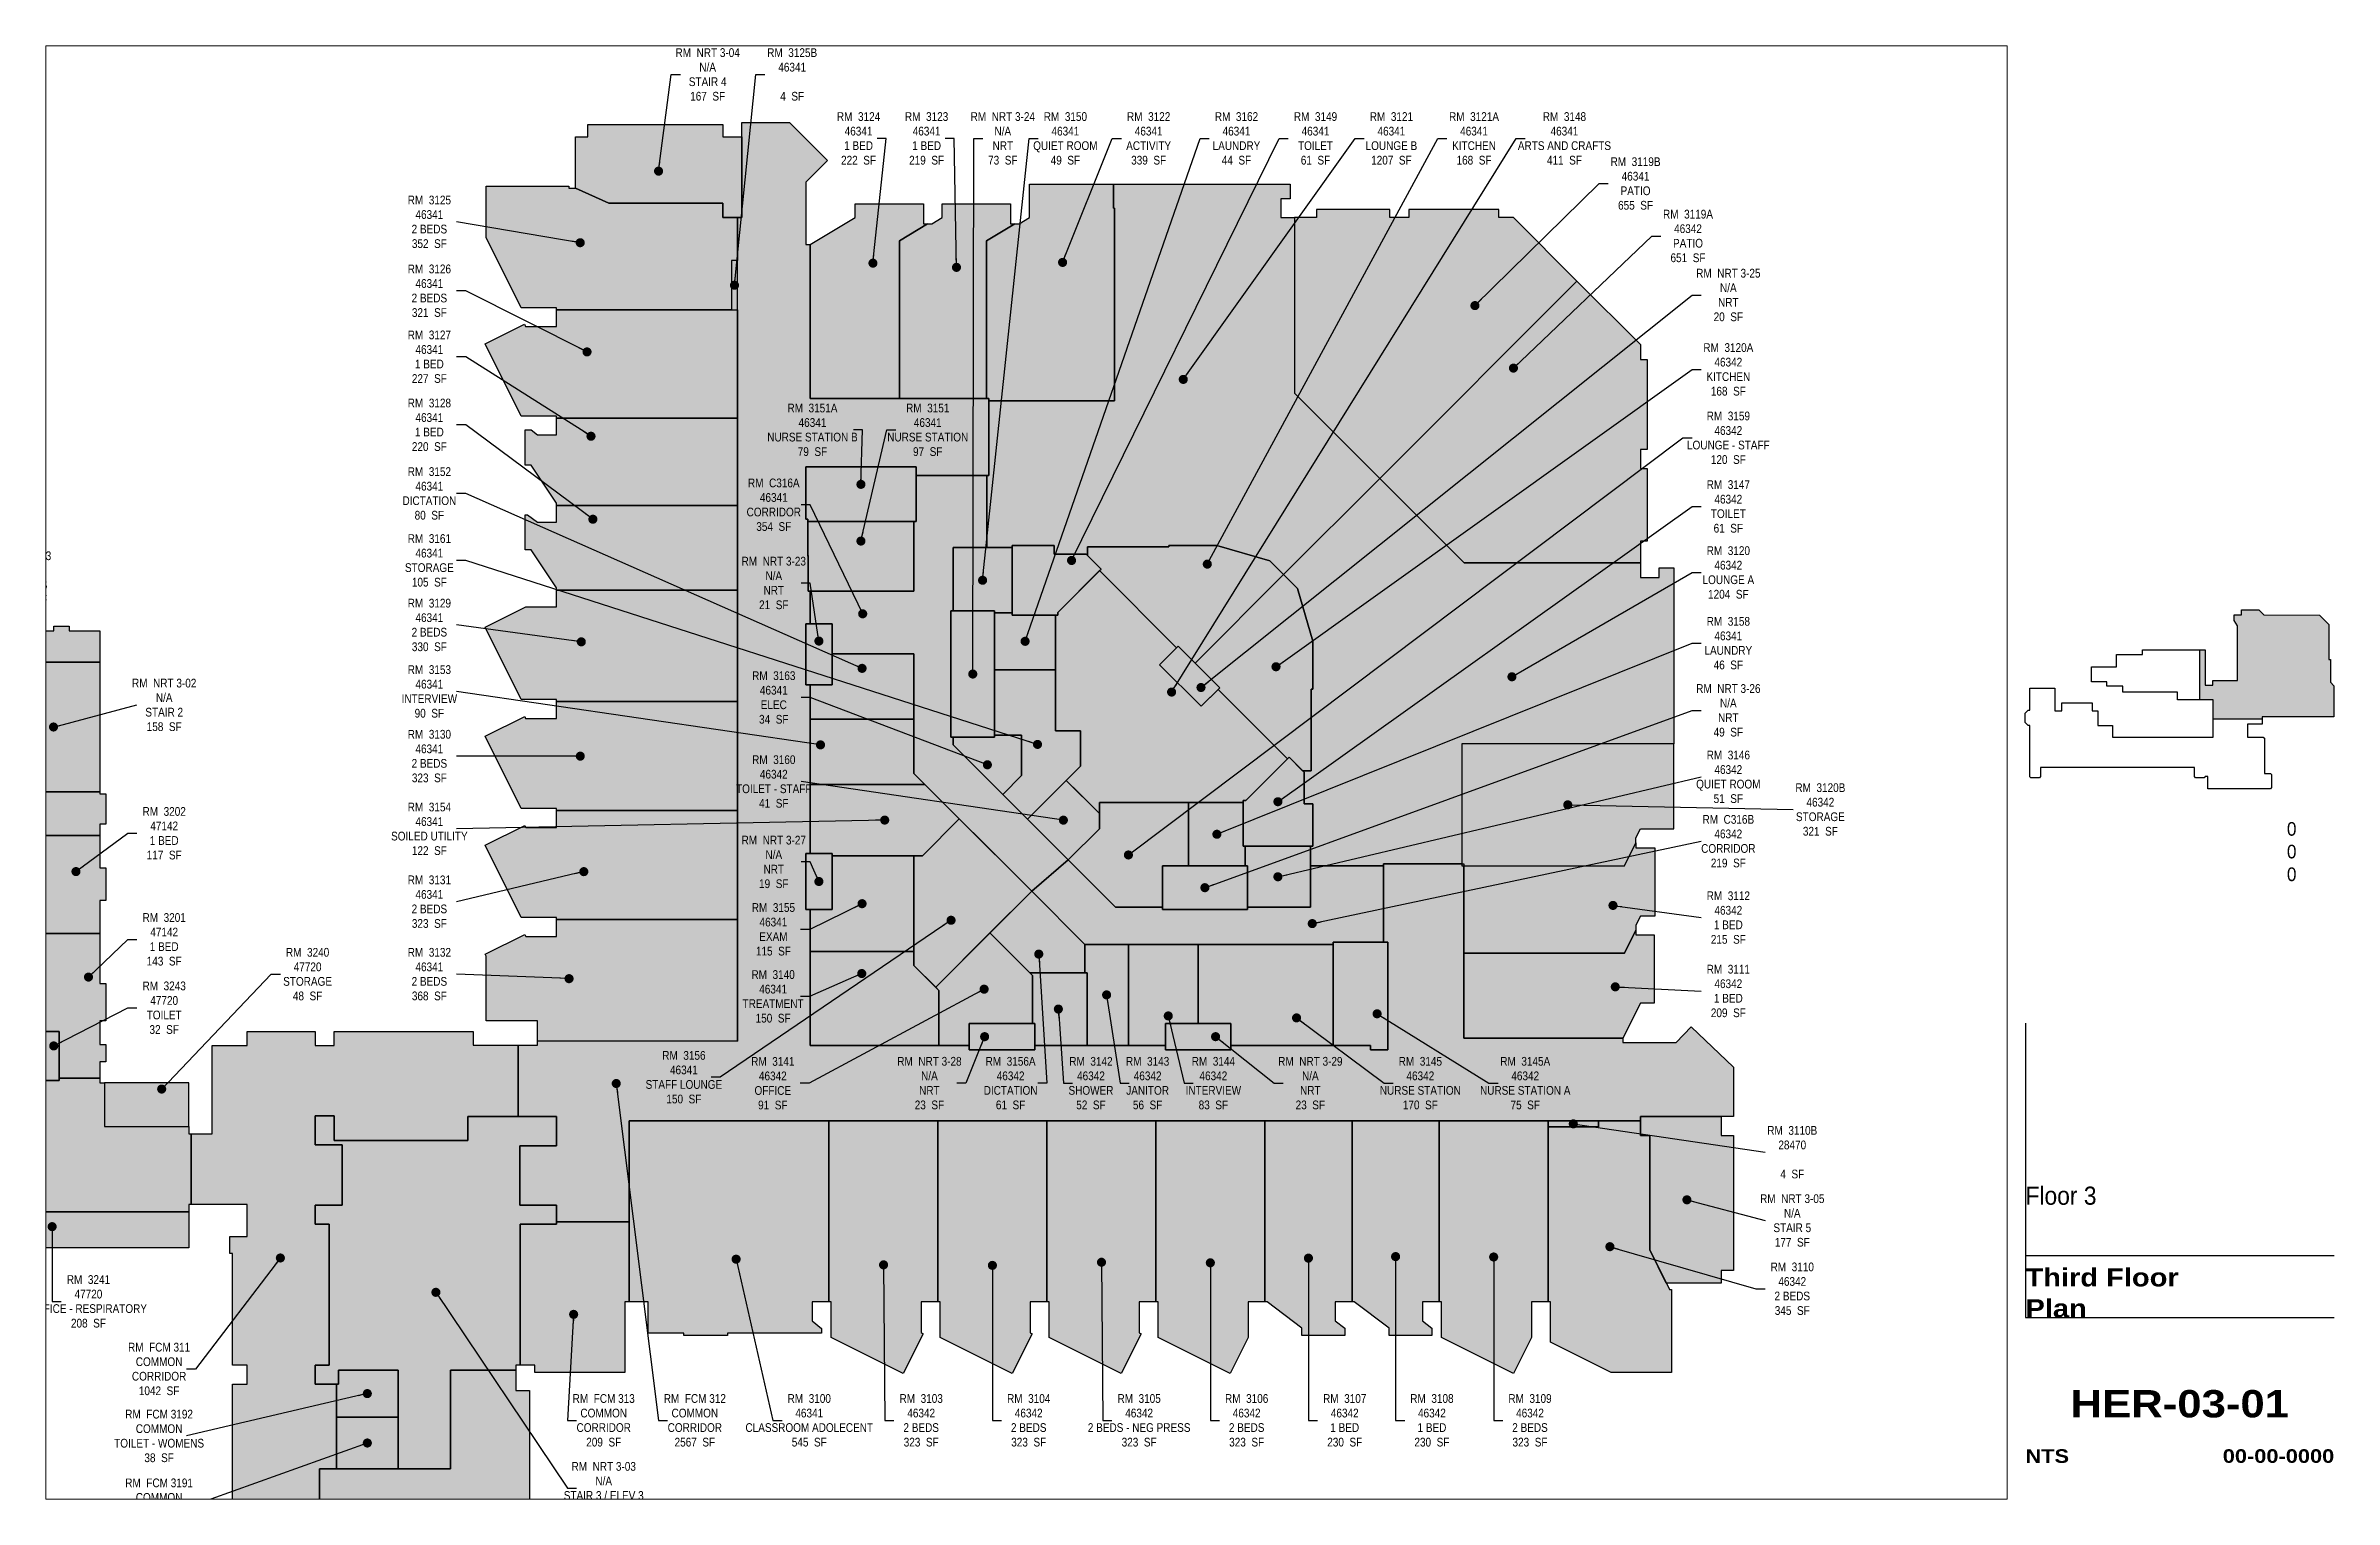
# Paper-space layout '01 new' of a CAD drawing. Header units: inches. Extents: x 0.8 to 16.5, y 0.5 to 10.5.
# The model-space entities are those that its viewports show. They can reach past a viewport. Long polylines and large blocks are cut down to what shows.
import ezdxf
from ezdxf.enums import TextEntityAlignment as Align

# ---------------------------------------------------------------- set-up
doc = ezdxf.new("R2010")
doc.units = ezdxf.units.IN
doc.header["$LTSCALE"] = 48
doc.header["$MEASUREMENT"] = 0
doc.layers.get('Defpoints').update_dxf_attribs({"color": 31})
for name, color, linetype in [('0-LABEL', 3, 'Continuous'), ('1-NRT', 200, 'Continuous'), ('1-NRT-PTN', 253, 'Continuous'), ('3-FCM', 190, 'Continuous'), ('3-FCM-PTN', 9, 'Continuous'), ('4-OCC', 6, 'Continuous'), ('4-OCC-PTN', 95, 'Continuous'), ('T-5', 5, 'Continuous'), ('T-8', 8, 'Continuous')]:
    doc.layers.add(name, color=color, linetype=linetype)
doc.styles.add('Arial90', font='arial.ttf', dxfattribs={"width": 0.9})
doc.styles.add('ArialBlack', font='')
doc.styles.add('ArialN', font='ARIALN.TTF')
doc.styles.get('ArialBlack').set_extended_font_data('Arial Black')
doc.dimstyles.new('AB-200', dxfattribs={"dimscale": 200, "dimtxt": 0.070312, "dimasz": 0.0625, "dimexe": 0.0625, "dimexo": 0.125, "dimgap": 0.1875, "dimtad": 0, "dimdec": 4, "dimrnd": 0.0625, "dimzin": 0, "dimdsep": 46, "dimlunit": 4, "dimtxsty": 'ArialN', "dimblk": 'ARCHTICK', "dimcen": 0.0625, "dimclrd": 256, "dimclre": 256, "dimclrt": 256, "dimadec": 0, "dimazin": 0, "dimtfac": 1, "dimtdec": 4, "dimtofl": 0, "dimtmove": 2, "dimatfit": 3, "dimldrblk": 'DOT', "dimfxl": 0, "dimfrac": 2, "dimtolj": 1, "dimtzin": 0, "dimlwd": -1, "dimlwe": -1, "dimarcsym": 0})

psp = doc.layouts.new('01 new')

msp = doc.modelspace()

# ---------------------------------------------------------------- texts
at = {"layer": '0-LABEL', "char_height": 12, "attachment_point": 5, "style": 'ArialN'}
for s, insert in [('RM  NRT 3-04\\PN/A\\PSTAIR 4\\P167  SF', (3874.5652, 2982)), ('RM  3125B\\P46341\\P\\P4  SF', (3990.90612, 2982)), ('RM  3124\\P46341\\P1 BED\\P222  SF', (4082.26736, 2894)), ('RM  3123\\P46341\\P1 BED\\P219  SF', (4175.95277, 2894)), ('RM  NRT 3-24\\PN/A\\PNRT\\P73  SF', (4280.84163, 2894)), ('RM  3150\\P46341\\PQUIET ROOM\\P49  SF', (4366.98501, 2894)), ('RM  3122\\P46341\\PACTIVITY\\P339  SF', (4481.59285, 2894)), ('RM  3162\\P46341\\PLAUNDRY\\P44  SF', (4602.46533, 2894)), ('RM  3149\\P46341\\PTOILET\\P61  SF', (4711.26013, 2894)), ('RM  3121\\P46341\\PLOUNGE B\\P1207  SF', (4815.72494, 2894)), ('RM  3121A\\P46341\\PKITCHEN\\P168  SF', (4929.46339, 2894)), ('RM  3148\\P46341\\PARTS AND CRAFTS\\P411  SF', (5053.89282, 2894)), ('RM  3119B\\P46341\\PPATIO\\P655  SF', (5151.7869, 2831.93896)), ('RM  3125\\P46341\\P2 BEDS\\P352  SF', (3491.5, 2779.20146)), ('RM  3119A\\P46342\\PPATIO\\P651  SF', (5223.987, 2759.73886)), ('RM  3126\\P46341\\P2 BEDS\\P321  SF', (3491.5, 2684.32459)), ('RM  NRT 3-25\\PN/A\\PNRT\\P20  SF', (5279.5, 2678.4887)), ('RM  3127\\P46341\\P1 BED\\P227  SF', (3491.5, 2593.51795)), ('RM  3120A\\P46342\\PKITCHEN\\P168  SF', (5279.5, 2576.13348)), ('RM  3128\\P46341\\P1 BED\\P220  SF', (3491.5, 2499.87114)), ('RM  3151A\\P46341\\PNURSE STATION B\\P79  SF', (4018.84466, 2492.97574)), ('RM  3151\\P46341\\PNURSE STATION\\P97  SF', (4177.49951, 2492.97574)), ('RM  3159\\P46342\\PLOUNGE - STAFF\\P120  SF', (5279.5, 2482.02493)), ('RM  3152\\P46341\\PDICTATION\\P80  SF', (3491.5, 2405.45378)), ('RM  C316A\\P46341\\PCORRIDOR\\P354  SF', (3965.58533, 2389.86625)), ('RM  3147\\P46342\\PTOILET\\P61  SF', (5279.5, 2387.55582)), ('RM  3161\\P46341\\PSTORAGE\\P105  SF', (3491.5, 2313.32588)), ('RM  3120\\P46342\\PLOUNGE A\\P1204  SF', (5279.5, 2296.70205)), ('RM  3203\\P47142\\P2 BEDS\\P217  SF', (2941.22717, 2289.68887)), ('RM  NRT 3-23\\PN/A\\PNRT\\P21  SF', (3965.58533, 2282.21476)), ('RM  3129\\P46341\\P2 BEDS\\P330  SF', (3491.5, 2224.48623)), ('RM  3158\\P46341\\PLAUNDRY\\P46  SF', (5279.5, 2199.43081)), ('RM  NRT 3-02\\PN/A\\PSTAIR 2\\P158  SF', (3126.5, 2114.46832)), ('RM  3153\\P46341\\PINTERVIEW\\P90  SF', (3491.5, 2132.98306)), ('RM  3163\\P46341\\PELEC\\P34  SF', (3965.58533, 2124.64239)), ('RM  NRT 3-26\\PN/A\\PNRT\\P49  SF', (5279.5, 2106.98202)), ('RM  3130\\P46341\\P2 BEDS\\P323  SF', (3491.5, 2044)), ('RM  3146\\P46342\\PQUIET ROOM\\P51  SF', (5279.5, 2015.48552)), ('RM  3160\\P46342\\PTOILET - STAFF\\P41  SF', (3965.58533, 2009.0525)), ('RM  3120B\\P46342\\PSTORAGE\\P321  SF', (5406.18694, 1970.56446)), ('RM  3202\\P47142\\P1 BED\\P117  SF', (3126.5, 1937.84222)), ('RM  3154\\P46341\\PSOILED UTILITY\\P122  SF', (3491.5, 1943.91762)), ('RM  C316B\\P46342\\PCORRIDOR\\P219  SF', (5279.5, 1926.90911)), ('RM  NRT 3-27\\PN/A\\PNRT\\P19  SF', (3965.58533, 1898.3962)), ('RM  3131\\P46341\\P2 BEDS\\P323  SF', (3491.5, 1843.67706)), ('RM  3201\\P47142\\P1 BED\\P143  SF', (3126.5, 1791.8578)), ('RM  3155\\P46341\\PEXAM\\P115  SF', (3965.07551, 1805.62715)), ('RM  3112\\P46342\\P1 BED\\P215  SF', (5279.5, 1821.81057)), ('RM  3240\\P47720\\PSTORAGE\\P48  SF', (3323.90513, 1743.97058)), ('RM  3132\\P46341\\P2 BEDS\\P368  SF', (3491.5, 1743.97058)), ('RM  3243\\P47720\\PTOILET\\P32  SF', (3126.5, 1697.73609)), ('RM  3140\\P46341\\PTREATMENT\\P150  SF', (3964.66649, 1713.36966)), ('RM  3111\\P46342\\P1 BED\\P209  SF', (5279.5, 1720.78999)), ('RM  3156\\P46341\\PSTAFF LOUNGE\\P150  SF', (3841.85495, 1602.13656)), ('RM  3141\\P46342\\POFFICE\\P91  SF', (3964.25382, 1593.86064)), ('RM  NRT 3-28\\PN/A\\PNRT\\P23  SF', (4179.82702, 1594)), ('RM  3156A\\P46342\\PDICTATION\\P61  SF', (4291.57382, 1594)), ('RM  3142\\P46342\\PSHOWER\\P52  SF', (4402.16763, 1594)), ('RM  3143\\P46342\\PJANITOR\\P56  SF', (4480.16759, 1594)), ('RM  3144\\P46342\\PINTERVIEW\\P83  SF', (4570.67506, 1594)), ('RM  NRT 3-29\\PN/A\\PNRT\\P23  SF', (4704.14817, 1594)), ('RM  3145\\P46342\\PNURSE STATION\\P170  SF', (4855.56176, 1594)), ('RM  3145A\\P46342\\PNURSE STATION A\\P75  SF', (4999.95866, 1594)), ('RM  3110B\\P28470\\P\\P4  SF', (5367.5, 1498.91243)), ('RM  NRT 3-05\\PN/A\\PSTAIR 5\\P177  SF', (5367.5, 1404.98999)), ('RM  3241\\P47720\\POFFICE - RESPIRATORY\\P208  SF', (3022.25, 1293.70987)), ('RM  3110\\P46342\\P2 BEDS\\P345  SF', (5367.5, 1311.06754)), ('RM  FCM 311\\PCOMMON\\PCORRIDOR\\P1042  SF', (3119.5, 1200.65561)), ('RM  FCM 313\\PCOMMON\\PCORRIDOR\\P209  SF', (3731.5, 1130)), ('RM  FCM 312\\PCOMMON\\PCORRIDOR\\P2567  SF', (3856.92425, 1130)), ('RM  3100\\P46341\\PCLASSROOM ADOLECENT\\P545  SF', (4014.42339, 1130)), ('RM  3103\\P46342\\P2 BEDS\\P323  SF', (4168.5, 1130)), ('RM  3104\\P46342\\P2 BEDS\\P323  SF', (4316.5, 1130)), ('RM  3105\\P46342\\P2 BEDS - NEG PRESS\\P323  SF', (4468.5, 1130)), ('RM  3106\\P46342\\P2 BEDS\\P323  SF', (4616.5, 1130)), ('RM  3107\\P46342\\P1 BED\\P230  SF', (4751.5, 1130)), ('RM  3108\\P46342\\P1 BED\\P230  SF', (4871.5, 1130)), ('RM  3109\\P46342\\P2 BEDS\\P323  SF', (5006.5, 1130)), ('RM  FCM 3192\\PCOMMON\\PTOILET - WOMENS\\P38  SF', (3119.5, 1108.49726)), ('RM  NRT 3-03\\PN/A\\PSTAIR 3 / ELEV 3\\P689  SF', (3731.5, 1036.5953)), ('RM  FCM 3191\\PCOMMON\\PTOILET - MENS\\P42  SF', (3119.5, 1013.8864))]:
    msp.add_mtext(s, dxfattribs=dict(at, insert=insert))

# ---------------------------------------------------------------- blocks, each defined once
blk = doc.blocks.new('sheettext_11x17_occ')
at = {"layer": 'Defpoints'}
for p, q in [((0, 3.276), (0, 1.251)), ((0, 1.676), (2.125, 1.676)), ((0, 1.251), (2.125, 1.251))]:
    blk.add_line(p, q, dxfattribs=at)
at = {"style": 'Arial90', "width": 0.9}
for tag, p in [('INTERIORGROSSAREA', (1.865, 4.565)), ('USEABLEAREA', (1.865, 4.409)), ('COMMONAREA', (1.865, 4.253))]:
    blk.add_attdef(tag, text='', height=0.0938, dxfattribs=at).set_placement(p, align=Align.RIGHT)
blk.add_attdef('FLOOR', text='', height=0.125, dxfattribs=at).set_placement((0, 2.151), align=Align.TOP_LEFT)
at = {"layer": 'T-8', "style": 'ArialBlack'}
for tag, p, height in [('TITLE_1', (0, 1.464), 0.125), ('TITLE_2', (0, 1.251), 0.125), ('SCALE', (0, 0.25), 0.0938)]:
    blk.add_attdef(tag, p, '', height=height, dxfattribs=at)
blk.add_attdef('DWG#', text='', height=0.188, dxfattribs=at).set_placement((1.062, 0.751), align=Align.TOP_CENTER)
blk.add_attdef('DATE', text='', height=0.0938, dxfattribs=at).set_placement((2.125, 0.25), align=Align.RIGHT)
blk = doc.blocks.new('_ArchTick')
at = {"const_width": 0.15}
blk.add_lwpolyline([(-0.5, -0.5), (0.5, 0.5)], dxfattribs=at)
blk = doc.blocks.new('_Dot')
at = {"lineweight": -2}
blk.add_line((-0.5, 0), (-1, 0), dxfattribs=at)
at = {"const_width": 0.5}
blk.add_lwpolyline([(-0.25, 0, 1), (0.25, 0, 1)], format="xyb", close=True, dxfattribs=at)

# ---------------------------------------------------------------- hatches: boundary and pattern name
at = {"layer": '1-NRT-PTN'}
for points in [[(3921.5, 2896), (3921.5, 2785), (3895.5, 2785), (3895.5, 2805), (3738.46208, 2805), (3692.5, 2825.43377), (3692.5, 2896), (3709.5, 2896), (3709.5, 2913), (3895.5, 2913), (3895.5, 2896)], [(4209.5, 2244), (4269.5, 2244), (4269.5, 2070), (4209.5, 2070)], [(4009.67066, 2226), (4045.73572, 2226), (4045.73572, 2142), (4009.67066, 2142)], [(4553.98528, 2112.60303), (4496.70963, 2169.87868), (4522.16548, 2195.33452), (4579.44113, 2138.05887)], [(2910.5, 2173.5), (3037.77962, 2173.5), (3037.77962, 1994.71625), (2910.5, 1994.71625)], [(4009.67066, 1910), (4045.73572, 1910), (4045.73572, 1833), (4009.67066, 1833)], [(4500.5, 1893), (4617.5, 1893), (4617.5, 1833), (4500.5, 1833)], [(4234.73572, 1676), (4324.73572, 1676), (4324.73572, 1640), (4234.73572, 1640)], [(4504.73572, 1676), (4594.73572, 1676), (4594.73572, 1640), (4504.73572, 1640)], [(3616.5, 1400), (3616.5, 1206), (3610.5, 1206), (3610.5, 1199.28465), (3520.73572, 1199.28465), (3520.73572, 1063.375), (3448.73572, 1063.375), (3448.73572, 1199.28465), (3366.49586, 1199.28465), (3366.49586, 1180), (3334.5, 1180), (3334.5, 1206), (3353.5, 1206), (3353.5, 1400), (3334.5, 1400), (3334.5, 1426), (3371.5, 1426), (3371.5, 1509), (3334.5, 1509), (3334.5, 1549), (3360.5, 1549), (3360.5, 1515), (3544.5, 1515), (3544.5, 1548), (3666.5, 1548), (3666.5, 1508), (3615.968, 1508), (3615.968, 1426), (3666.5, 1426), (3666.5, 1400)], [(5158.5, 1548), (5269.5, 1548), (5269.5, 1522), (5286.5, 1522), (5286.5, 1336), (5269.5, 1336), (5269.5, 1319), (5204.08769, 1319), (5194.04577, 1319), (5171.5, 1364.55494), (5171.5, 1522), (5158.5, 1522)]]:
    msp.add_hatch(color=256, dxfattribs=at).paths.add_polyline_path(points)
at = {"layer": '3-FCM-PTN'}
for points in [[(3766.5, 1403), (3666.5, 1403), (3666.5, 1426), (3615.968, 1426), (3615.968, 1508), (3666.5, 1508), (3666.5, 1548), (3613.73572, 1548), (3613.73572, 1646.17644), (3640.5, 1646.17644), (3640.5, 1652.17644), (3915.5, 1652), (3915.5, 2785), (3921.5, 2785), (3921.5, 2916), (3987.01472, 2916), (4039.34269, 2863.67203), (4009.67066, 2834), (4009.67066, 2748), (4015.67066, 2748), (4015.67066, 2536), (4261.73572, 2536), (4261.73572, 2430), (4161.5, 2430), (4161.5, 2442), (4009.67066, 2442), (4009.67066, 2370), (4012.67066, 2370), (4012.70319, 2271), (4015.67066, 2271), (4015.67066, 2226), (4009.67066, 2226), (4009.67066, 2142), (4015.67066, 2142), (4015.67066, 1910), (4009.67066, 1910), (4009.67066, 1833), (4015.67066, 1833), (4015.67066, 1646), (4234.73572, 1646), (4234.73572, 1640), (4324.73572, 1640), (4324.73572, 1646), (4504.73572, 1646), (4504.73572, 1640), (4594.73572, 1640), (4594.73572, 1646), (4786.73572, 1646), (4786.73572, 1640), (4810.73572, 1640), (4810.73572, 1788), (4804.73572, 1788), (4804.73572, 1848), (4804.73572, 1896), (4915.5, 1896), (4915.5, 1656), (5134.5, 1656), (5134.5, 1650), (5207.5, 1650), (5228.25653, 1671.74494), (5286.5, 1616.14889), (5286.5, 1548), (5158.5, 1548), (5158.5, 1542), (3766.5, 1542)], [(3163.5, 1524.3241), (3163.5, 1427.16877), (3160.5, 1427.16877), (3160.5, 1417.16877), (2961, 1417.16877), (2880.38983, 1497.77894), (2811, 1497.77894), (2811, 1803), (2790, 1803), (2790, 1836), (2745, 1836), (2745, 1917), (2694, 1917), (2694, 1914), (2607, 1914), (2607, 1917), (2547, 1917), (2547, 1914), (2165.93203, 1914), (2165.93203, 1917), (2097, 1917), (2097, 1914), (1969.86592, 1914), (1969.86592, 1833), (1994.93, 1833), (1995, 1782), (1969.87389, 1782), (1969.87389, 1680.5), (1674, 1680.5), (1674, 1704), (1677, 1704), (1677, 1782.5), (1876.5, 1782.5), (1876.5, 1932), (1856.5, 1932), (1856.5, 1936.49498), (1850.5, 1936.49498), (1850.5, 2011.5), (1899, 2011.5), (1899, 2017.5), (1958.58244, 2017.5), (1958.58244, 2014.5), (2003.20176, 2014.5), (2003.20176, 2013), (2026.77962, 2013), (2026.77962, 2016), (2751, 2016), (2751, 2040), (2766, 2040), (2766, 2052), (2778, 2052), (2790, 2040), (2865, 2040), (2865, 2016), (2910.5, 2016.14388), (2910.5, 1994.71625), (3037.77962, 1994.71625), (3037.77962, 1992.25502), (3046.13981, 1992.25502), (3046.13981, 1950.25502), (3037.77962, 1950.25502), (3037.77962, 1934.9867), (2916, 1934.9867), (2916, 1665), (2913, 1665), (2913, 1597.70249), (2982, 1597.77019), (2982, 1601.0198), (3037.71544, 1601.0198), (3037.77962, 1594.5), (3044.49837, 1594.5), (3044.49837, 1534.3241), (3160.5, 1534.3241), (3160.5, 1524.3241)], [(3613.73572, 1646.17644), (3613.73572, 1548), (3544.5, 1548), (3544.5, 1515), (3360.5, 1515), (3360.5, 1549), (3334.5, 1549), (3334.5, 1509), (3371.5, 1509), (3371.5, 1426), (3334.5, 1426), (3334.5, 1400), (3353.5, 1400), (3353.5, 1206), (3334.5, 1206), (3334.5, 1180), (3363.49586, 1180), (3363.49586, 1063.375), (3340.5, 1063.375), (3340.5, 833), (3240.5, 833), (3240.5, 836), (3220.5, 836), (3220.5, 924), (3240.5, 924), (3240.5, 950), (3220.5, 950), (3220.5, 1180), (3240.5, 1180), (3240.5, 1206), (3220.5, 1206), (3220.5, 1359.5), (3216.73572, 1359.5), (3216.73572, 1382.95943), (3240.5, 1382.95943), (3240.5, 1427.16877), (3163.5, 1427.16877), (3163.5, 1524.3241), (3192.5, 1524.3241), (3192.5, 1646), (3240.5, 1646), (3240.5, 1665), (3334.5, 1665), (3334.5, 1646), (3360.5, 1646), (3360.5, 1665), (3552, 1665), (3552, 1646.17644)], [(3616.5, 1206), (3616.5, 1400), (3666.5, 1400), (3666.5, 1403), (3766.5, 1403), (3766.5, 1293), (3760.5, 1293), (3760.5, 1196), (3636.5, 1196), (3636.5, 1206)], [(3448.73572, 1134.32982), (3363.49586, 1134.32982), (3363.49586, 1180), (3366.49586, 1180), (3366.49586, 1199.28465), (3448.73572, 1199.28465)], [(3448.73572, 1063.375), (3363.49586, 1063.375), (3363.49586, 1134.32982), (3448.73572, 1134.32982)]]:
    msp.add_hatch(color=256, dxfattribs=at).paths.add_polyline_path(points)
at = {"layer": '4-OCC-PTN'}
h = msp.add_hatch(color=163, dxfattribs=at)
h.paths.add_polyline_path([(3907.5, 2658), (3915.5, 2658), (3915.5, 2726), (3907.5, 2726)], flags=17)
h.paths.add_polyline_path([(3692.5, 2825.43377), (3738.46208, 2805), (3895.5, 2805), (3895.5, 2785), (3915.5, 2785), (3915.5, 2726), (3907.5, 2726), (3907.5, 2658), (3666.5, 2658), (3666.5, 2661), (3617.71944, 2661), (3569.5, 2757.64937), (3569.5, 2828.43377), (3683.5, 2828.43377), (3683.5, 2825.43377)])
for color, points in [(163, [(4138.5, 2536), (4015.67066, 2536), (4015.67066, 2748), (4077.5, 2785), (4077.5, 2804), (4171.5, 2804), (4171.5, 2776.43332), (4177.34227, 2776.43332), (4138.5, 2753.18927)]), (163, [(4138.5, 2536), (4138.5, 2753.18927), (4177.34227, 2776.43332), (4183.18453, 2776.43332), (4197.5, 2785), (4197.5, 2804), (4291.5, 2804), (4291.5, 2776.43332), (4297.34227, 2776.43332), (4258.5, 2753.18927), (4258.5, 2536)]), (163, [(4258.5, 2536), (4258.5, 2753.18927), (4297.34227, 2776.43332), (4303.18453, 2776.43332), (4317.5, 2785), (4317.5, 2831), (4433, 2831), (4433, 2798), (4434.5, 2798), (4434.5, 2533), (4261.73572, 2533), (4261.73572, 2536)]), (163, [(4799.75, 2426.25), (4667.30751, 2293.80751), (4648.20575, 2312.88952), (4575.5, 2334), (4509.5, 2334), (4509.5, 2332), (4397.5, 2332), (4397.5, 2320), (4395.5, 2322), (4351.73572, 2322), (4351.73572, 2334), (4293.5, 2334), (4293.5, 2331), (4258.73572, 2331), (4258.73572, 2430), (4261.73572, 2430), (4261.73572, 2533), (4434.5, 2533), (4434.5, 2798), (4433, 2798), (4433, 2831), (4676.5, 2831), (4676.5, 2811), (4663.5, 2811), (4663.5, 2785), (4682.5, 2785), (4682.5, 2543.5)]), (163, [(5071.17157, 2697.67157), (4983.84315, 2785), (4963.5, 2785), (4963.5, 2796), (4839.5, 2796), (4839.5, 2785), (4813.5, 2785), (4813.5, 2796), (4712.5, 2796), (4712.5, 2785), (4682.5, 2785), (4682.5, 2543.5), (4799.75, 2426.25)]), (245, [(4799.75, 2426.25), (5071.17157, 2697.67157), (5158.5, 2610.34315), (5158.5, 2590), (5167.73572, 2590), (5167.73572, 2466), (5158.5, 2466), (5158.5, 2440), (5167.73572, 2440), (5167.73572, 2340), (5158.5, 2340), (5158.5, 2310), (4916, 2310)]), (163, [(3666.5, 2509), (3915.5, 2509), (3915.5, 2389), (3666.5, 2389), (3666.5, 2392), (3631.73572, 2444.5), (3623.49347, 2444.5), (3623.49347, 2493), (3631.73572, 2493), (3640.5, 2486), (3666.5, 2486)]), (163, [(4161.5, 2442), (4161.5, 2367), (4012.67165, 2367), (4012.67066, 2370), (4009.67066, 2370), (4009.67066, 2442)]), (163, [(4015.73572, 2271), (4158.5, 2271), (4158.5, 2367), (4161.5, 2367), (4161.5, 2430), (4258.73572, 2430), (4258.73572, 2331), (4212.5, 2331), (4212.5, 2244), (4209.5, 2244), (4209.5, 2070), (4212.5, 2070), (4212.5, 2059.52273), (4370.91402, 1901.10871), (4320.59557, 1858.08907), (4158.5, 2020.18463), (4158.5, 2185), (4045.73572, 2185), (4045.73572, 2226), (4015.67066, 2226)]), (245, [(5204.5, 2061), (4912.5, 2061), (4912.5, 1896), (4804.73572, 1896), (4804.73572, 1893), (4704.5, 1893), (4704.5, 1920), (4707.5, 1920), (4707.5, 1978.23572), (4695.5, 1978.23572), (4695.5, 2022), (4693.5, 2024), (4705.5, 2024), (4705.5, 2136), (4707.5, 2136), (4707.5, 2202), (4686.40927, 2274.72551), (4667.30751, 2293.80751), (4799.75, 2426.25), (4916, 2310), (5158.5, 2310), (5158.5, 2290), (5184.5, 2290), (5184.5, 2303), (5204.5, 2303)]), (163, [(3666.5, 2389), (3915.5, 2389), (3915.5, 2272.5), (3666.5, 2272.5), (3666.5, 2275.5), (3631.73572, 2328), (3623.49347, 2328), (3623.49347, 2376), (3626.5, 2376), (3640.5, 2366), (3666.5, 2366)]), (163, [(4012.67263, 2367), (4158.5, 2367), (4158.5, 2271), (4012.70319, 2271)]), (163, [(4293.5, 2238), (4293.5, 2334), (4351.73572, 2334), (4351.73572, 2322), (4395.5, 2322), (4416.09946, 2301.40054), (4356.5, 2241.80108), (4356.5, 2238)]), (163, [(4520.04416, 2193.2132), (4413.97814, 2299.27922), (4416.09946, 2301.40054), (4397.5, 2320), (4397.5, 2332), (4509.5, 2332), (4509.5, 2334), (4575.5, 2334), (4648.20575, 2312.88952), (4667.30751, 2293.80751), (4545.5, 2172), (4522.16548, 2195.33452)]), (163, [(4212.5, 2244), (4212.5, 2331), (4293.5, 2331), (4293.5, 2241), (4269.5, 2241), (4269.5, 2244)]), (163, [(3666.5, 2272.5), (3915.5, 2272.5), (3915.5, 2119), (3666.5, 2119), (3666.5, 2122), (3617.71944, 2122), (3568.14062, 2221.37406), (3624.51528, 2249.5), (3666.5, 2249.5)]), (163, [(4611.5, 1980), (4413.7537, 1980), (4413.73423, 1965.06), (4368.08478, 2010.70945), (4387.73572, 2030.36039), (4387.73572, 2079), (4353.5, 2079), (4353.5, 2238), (4356.5, 2238), (4356.5, 2241.80108), (4413.97814, 2299.27922), (4520.04416, 2193.2132), (4496.70963, 2169.87868), (4553.98528, 2112.60303), (4577.31981, 2135.93755), (4672.77922, 2040.47814), (4615.30108, 1983), (4611.5, 1983)]), (245, [(4545.5, 2172), (4667.30751, 2293.80751), (4686.40927, 2274.72551), (4707.5, 2202), (4707.5, 2136), (4705.5, 2136), (4705.5, 2024), (4693.5, 2024), (4674.90054, 2042.59946), (4672.77922, 2040.47814), (4577.31981, 2135.93755), (4579.44113, 2138.05887)]), (163, [(4269.5, 2241), (4293.5, 2241), (4293.5, 2238), (4353.5, 2238), (4353.5, 2163), (4269.5, 2163)]), (163, [(4045.73572, 2185), (4158.5, 2185), (4158.5, 2095), (4015.67066, 2095), (4015.67066, 2142), (4045.73572, 2142)]), (163, [(4269.5, 2163), (4353.5, 2163), (4353.5, 2079), (4387.73572, 2079), (4387.73572, 2030.36039), (4314.69903, 1957.3237), (4280.7579, 1991.26483), (4306.73572, 2017.24264), (4306.73572, 2073), (4269.5, 2073)]), (163, [(3666.5, 2119), (3915.5, 2119), (3915.5, 1969), (3666.5, 1969), (3666.5, 1972), (3617.71944, 1972), (3568.14062, 2071.37406), (3622.69319, 2098.59094), (3623.98584, 2096), (3666.5, 2096)]), (163, [(4015.67066, 2095), (4158.5, 2095), (4158.5, 2020.18463), (4173.68463, 2005), (4015.67066, 2005)]), (163, [(4269.5, 2073), (4306.73572, 2073), (4306.73572, 2017.24264), (4280.7579, 1991.26483), (4212.5, 2059.52273), (4212.5, 2070), (4269.5, 2070)]), (245, [(5204.5, 2061), (4912.5, 2061), (4912.5, 1893), (5136.3541, 1893), (5152.2082, 1924.7082), (5152.2082, 1931.41641), (5158.5, 1944), (5204.5, 1944)]), (245, [(4707.5, 1920), (4611.5, 1920), (4611.5, 1983), (4615.30108, 1983), (4674.90054, 2042.59946), (4695.5, 2022), (4695.5, 1978.23572), (4707.5, 1978.23572)]), (163, [(4015.67066, 2005), (4173.68463, 2005), (4220.89351, 1957.79112), (4170.10239, 1907), (4045.73572, 1907), (4045.73572, 1910), (4015.67066, 1910)]), (245, [(4370.91402, 1901.10871), (4314.69903, 1957.3237), (4368.08478, 2010.70945), (4386.35851, 1992.43571), (4413.7537, 1965.04053), (4413.70665, 1943.90134)]), (163, [(3666.5, 1969), (3915.5, 1969), (3915.5, 1819), (3666.5, 1819), (3666.5, 1822), (3617.71944, 1822), (3568.14062, 1921.37406), (3622.69319, 1948.59094), (3624.21992, 1946), (3666.5, 1946)]), (163, [(4188.49308, 1725.98658), (4158.5, 1755.97965), (4158.5, 1907), (4170.10239, 1907), (4220.89351, 1957.79112), (4320.59557, 1858.08907)]), (245, [(4500.5, 1836), (4436.02273, 1836), (4370.91402, 1901.10871), (4413.70665, 1943.90134), (4413.7537, 1980), (4536.5, 1980), (4536.5, 1893), (4500.5, 1893)]), (245, [(4536.5, 1893), (4536.5, 1980), (4611.5, 1980), (4611.5, 1920), (4614.5, 1920), (4614.5, 1893)]), (245, [(5136.3541, 1773), (4915.5, 1773), (4915.5, 1893), (5136.3541, 1893), (5152.2082, 1924.7082), (5152.2082, 1918), (5178.5, 1918), (5178.5, 1824), (5158.5, 1824), (5152.2082, 1811.41641), (5152.2082, 1804.7082)]), (163, [(4045.73572, 1907), (4158.5, 1907), (4158.5, 1775), (4015.67066, 1775), (4015.67066, 1833), (4045.73572, 1833)]), (245, [(4320.59557, 1858.08907), (4370.91402, 1901.10871), (4436.02273, 1836), (4500.5, 1836), (4500.5, 1833), (4617.5, 1833), (4617.5, 1836), (4704.5, 1836), (4704.5, 1893), (4804.73572, 1893), (4804.73572, 1788), (4735.73572, 1788), (4735.73572, 1785), (4393.68463, 1785)]), (245, [(4614.5, 1893), (4614.5, 1920), (4704.5, 1920), (4704.5, 1836), (4617.5, 1836), (4617.5, 1893)]), (245, [(4320.59557, 1858.08907), (4393.68463, 1785), (4393.68463, 1746), (4317.83622, 1746), (4263.17136, 1800.66486)]), (163, [(3666.5, 1819), (3915.5, 1819), (3915.5, 1652), (3640.5, 1652.17644), (3640.5, 1680), (3569.5, 1680), (3569.5, 1768.64937), (3568.14062, 1771.37406), (3622.69319, 1798.59094), (3624.21992, 1796), (3666.5, 1796)]), (245, [(4192.73572, 1646), (4192.73572, 1721.74394), (4188.49308, 1725.98658), (4263.17136, 1800.66486), (4321.73572, 1742.10051), (4321.73572, 1676), (4234.73572, 1676), (4234.73572, 1646)]), (245, [(5134.5, 1656), (4915.5, 1656), (4915.5, 1773), (5136.3541, 1773), (5152.2082, 1804.7082), (5152.2082, 1798), (5177.5, 1798), (5177.5, 1704), (5158.5, 1704)]), (163, [(4015.67066, 1775), (4158.5, 1775), (4158.5, 1755.97965), (4192.73572, 1721.74394), (4192.73572, 1646), (4015.67066, 1646)]), (245, [(4396.73572, 1646), (4396.73572, 1746), (4393.68463, 1746), (4393.68463, 1785), (4453.73572, 1785), (4453.73572, 1646)]), (245, [(4453.73572, 1646), (4453.73572, 1785), (4549.73572, 1785), (4549.73572, 1676), (4504.73572, 1676), (4504.73572, 1646)]), (245, [(4549.73572, 1676), (4549.73572, 1785), (4735.73572, 1785), (4735.73572, 1646), (4594.73572, 1646), (4594.73572, 1676)]), (245, [(4735.73572, 1646), (4735.73572, 1788), (4810.73572, 1788), (4810.73572, 1640), (4786.73572, 1640), (4786.73572, 1646)]), (245, [(4321.73572, 1676), (4321.73572, 1742.10051), (4317.83622, 1746), (4396.73572, 1746), (4396.73572, 1646), (4324.73572, 1646), (4324.73572, 1676)]), (33, [(2913, 1665), (2982, 1665), (2982, 1597.77019), (2913, 1597.77019)]), (33, [(3044.49837, 1534.3241), (3160.5, 1534.3241), (3160.5, 1594.5), (3044.49837, 1594.5)]), (163, [(3766.5, 1542), (4041.5, 1542), (4041.5, 1293), (4018.5, 1293), (4018.5, 1267), (4031.5, 1256.5076), (4031.5, 1250), (3901.73572, 1250), (3901.73572, 1247), (3841.73572, 1247), (3841.73572, 1250), (3792.5, 1250), (3792.5, 1293), (3766.5, 1293)]), (245, [(4041.5, 1293), (4041.5, 1542), (4191.5, 1542), (4191.5, 1293), (4168.5, 1293), (4168.5, 1250.71992), (4171.09094, 1249.19319), (4143.87406, 1194.64062), (4044.5, 1244.21944), (4044.5, 1293)]), (245, [(4191.5, 1293), (4191.5, 1542), (4341.5, 1542), (4341.5, 1293), (4318.5, 1293), (4318.5, 1250.48584), (4321.09094, 1249.19319), (4293.87406, 1194.64062), (4194.5, 1244.21944), (4194.5, 1293)]), (245, [(4341.5, 1293), (4341.5, 1542), (4491.5, 1542), (4491.5, 1293), (4468.5, 1293), (4468.5, 1250.48584), (4471.09094, 1249.19319), (4443.87406, 1194.64062), (4344.5, 1244), (4344.5, 1293)]), (245, [(4491.5, 1293), (4491.5, 1542), (4641.5, 1542), (4641.5, 1293), (4618.5, 1293), (4618.5, 1244), (4593.87406, 1194.64062), (4494.5, 1244.21944), (4494.5, 1293)]), (245, [(4641.5, 1293), (4641.5, 1542), (4761.5, 1542), (4761.5, 1293), (4738.5, 1293), (4738.5, 1267), (4751.5, 1257), (4751.5, 1247), (4692.48711, 1247), (4692.48711, 1257), (4644.5, 1293)]), (245, [(4761.5, 1293), (4761.5, 1542), (4881.5, 1542), (4881.5, 1293), (4858.5, 1293), (4858.5, 1267), (4871.5, 1257), (4871.5, 1247), (4812.48711, 1247), (4812.48711, 1257), (4764.5, 1293)]), (245, [(4881.5, 1293), (4881.5, 1542), (5031.5, 1542), (5031.5, 1293), (5008.5, 1293), (5008.5, 1244), (4983.87406, 1194.64062), (4884.5, 1244.21944), (4884.5, 1293)]), (245, [(5031.5, 1293), (5031.5, 1534), (5100.73572, 1534), (5100.73572, 1542), (5158.5, 1542), (5158.5, 1522), (5171.5, 1522), (5171.5, 1364.55494), (5198.5, 1310), (5201.5, 1310), (5201.5, 1196), (5118.14937, 1196), (5034.5, 1237.7336), (5034.5, 1293)]), (62, [(5031.5, 1542), (5100.73572, 1542), (5100.73572, 1534), (5031.5, 1534)]), (33, [(2784, 1367.5), (2784, 1484.53098), (2814, 1484.53098), (2814, 1497.77894), (2880.38983, 1497.77894), (2961, 1417.16877), (3160.5, 1417.16877), (3160.5, 1367.5), (2892, 1367.5), (2892, 1359), (2886, 1359), (2886, 1356), (2838, 1356), (2838, 1359), (2832, 1359), (2832, 1367.5)]), (131, [(3653.5, 755), (3340.5, 755), (3340.5, 1063.375), (3520.73572, 1063.375), (3520.73572, 1199.28465), (3610.5, 1199.28465), (3610.5, 1171), (3629.5, 1171), (3629.5, 950), (3610.5, 950), (3610.5, 924), (3629.5, 924), (3629.5, 836), (3610.5, 836), (3610.5, 810), (3653.5, 810)])]:
    msp.add_hatch(color=color, dxfattribs=at).paths.add_polyline_path(points)
h = msp.add_hatch(color=163, dxfattribs=at)
h.paths.add_polyline_path([(3666.5, 2658), (3915.5, 2658), (3915.5, 2509), (3666.5, 2509), (3666.5, 2512), (3617.71944, 2512), (3568.14062, 2611.37406), (3622.29372, 2638.39164), (3623.98584, 2635), (3666.5, 2635)])
h.paths.add_polyline_path([(3907.5, 2658), (3915.5, 2658), (3915.5, 2726), (3907.5, 2726)])
h = msp.add_hatch(color=52, dxfattribs=at)
h.dxf.hatch_style = 1
h.paths.add_polyline_path([(2769, 2052), (2769, 2184.79633), (2800.34865, 2216.17473), (2842.77962, 2216.17473), (2842.79871, 2223.01351), (2890.77962, 2223.01351), (2890.77962, 2216.23674), (2974.77962, 2216.23674), (2974.77962, 2222.9879), (2995.80701, 2222.9879), (2995.80701, 2216.23674), (3037.77962, 2216.23674), (3037.77962, 2173.5), (2910.5, 2173.5), (2910.5, 2016.14388), (2865, 2016.14388), (2865, 2040), (2790, 2040), (2778, 2052)])
h = msp.add_hatch(color=52, dxfattribs=at)
h.dxf.hatch_style = 1
h.paths.add_polyline_path([(2916.5, 1934.9867), (3037.77962, 1934.9867), (3037.77962, 1890.25502), (3046.13981, 1890.25502), (3046.13981, 1845.25502), (3037.77962, 1845.25502), (3037.77962, 1799.99928), (2916, 1799.99928)])
h = msp.add_hatch(color=52, dxfattribs=at)
h.dxf.hatch_style = 1
h.paths.add_polyline_path([(2916, 1799.99928), (3037.77962, 1799.99928), (3037.77962, 1731), (3046.13981, 1731), (3046.13981, 1680), (3037.77962, 1680), (3037.77962, 1647.25502), (3046.13981, 1647.25502), (3046.13981, 1623.25502), (3037.77962, 1623.25502), (3037.71544, 1601.0198), (2981.99954, 1601.0198), (2982, 1665), (2916, 1665)])

# ---------------------------------------------------------------- linework, layer by layer
at = {"layer": '1-NRT'}
for points in [[(3921.5, 2896), (3921.5, 2785), (3895.5, 2785), (3895.5, 2805), (3738.46208, 2805), (3692.5, 2825.43377), (3692.5, 2896), (3709.5, 2896), (3709.5, 2913), (3895.5, 2913), (3895.5, 2896)], [(4209.5, 2244), (4269.5, 2244), (4269.5, 2070), (4209.5, 2070)], [(4009.67066, 2226), (4045.73572, 2226), (4045.73572, 2142), (4009.67066, 2142)], [(4553.98528, 2112.60303), (4496.70963, 2169.87868), (4522.16548, 2195.33452), (4579.44113, 2138.05887)], [(2910.5, 2173.5), (3037.77962, 2173.5), (3037.77962, 1994.71625), (2910.5, 1994.71625)], [(4009.67066, 1910), (4045.73572, 1910), (4045.73572, 1833), (4009.67066, 1833)], [(4500.5, 1893), (4617.5, 1893), (4617.5, 1833), (4500.5, 1833)], [(4234.73572, 1676), (4324.73572, 1676), (4324.73572, 1640), (4234.73572, 1640)], [(4504.73572, 1676), (4594.73572, 1676), (4594.73572, 1640), (4504.73572, 1640)], [(3616.5, 1400), (3616.5, 1206), (3610.5, 1206), (3610.5, 1199.28465), (3520.73572, 1199.28465), (3520.73572, 1063.375), (3448.73572, 1063.375), (3448.73572, 1199.28465), (3366.49586, 1199.28465), (3366.49586, 1180), (3334.5, 1180), (3334.5, 1206), (3353.5, 1206), (3353.5, 1400), (3334.5, 1400), (3334.5, 1426), (3371.5, 1426), (3371.5, 1509), (3334.5, 1509), (3334.5, 1549), (3360.5, 1549), (3360.5, 1515), (3544.5, 1515), (3544.5, 1548), (3666.5, 1548), (3666.5, 1508), (3615.968, 1508), (3615.968, 1426), (3666.5, 1426), (3666.5, 1400)], [(5158.5, 1548), (5269.5, 1548), (5269.5, 1522), (5286.5, 1522), (5286.5, 1336), (5269.5, 1336), (5269.5, 1319), (5204.08769, 1319), (5194.04577, 1319), (5171.5, 1364.55494), (5171.5, 1522), (5158.5, 1522)]]:
    msp.add_lwpolyline(points, close=True, dxfattribs=at)
at = {"layer": '3-FCM'}
for points in [[(3766.5, 1403), (3666.5, 1403), (3666.5, 1426), (3615.968, 1426), (3615.968, 1508), (3666.5, 1508), (3666.5, 1548), (3613.73572, 1548), (3613.73572, 1646.17644), (3640.5, 1646.17644), (3640.5, 1652.17644), (3915.5, 1652), (3915.5, 2785), (3921.5, 2785), (3921.5, 2916), (3987.01472, 2916), (4039.34269, 2863.67203), (4009.67066, 2834), (4009.67066, 2748), (4015.67066, 2748), (4015.67066, 2536), (4261.73572, 2536), (4261.73572, 2430), (4161.5, 2430), (4161.5, 2442), (4009.67066, 2442), (4009.67066, 2370), (4012.67066, 2370), (4012.70319, 2271), (4015.67066, 2271), (4015.67066, 2226), (4009.67066, 2226), (4009.67066, 2142), (4015.67066, 2142), (4015.67066, 1910), (4009.67066, 1910), (4009.67066, 1833), (4015.67066, 1833), (4015.67066, 1646), (4234.73572, 1646), (4234.73572, 1640), (4324.73572, 1640), (4324.73572, 1646), (4504.73572, 1646), (4504.73572, 1640), (4594.73572, 1640), (4594.73572, 1646), (4786.73572, 1646), (4786.73572, 1640), (4810.73572, 1640), (4810.73572, 1788), (4804.73572, 1788), (4804.73572, 1848), (4804.73572, 1896), (4915.5, 1896), (4915.5, 1656), (5134.5, 1656), (5134.5, 1650), (5207.5, 1650), (5228.25653, 1671.74494), (5286.5, 1616.14889), (5286.5, 1548), (5158.5, 1548), (5158.5, 1542), (3766.5, 1542)], [(3616.5, 1206), (3616.5, 1400), (3666.5, 1400), (3666.5, 1403), (3766.5, 1403), (3766.5, 1293), (3760.5, 1293), (3760.5, 1196), (3636.5, 1196), (3636.5, 1206)], [(3448.73572, 1134.32982), (3363.49586, 1134.32982), (3363.49586, 1180), (3366.49586, 1180), (3366.49586, 1199.28465), (3448.73572, 1199.28465)], [(3448.73572, 1063.375), (3363.49586, 1063.375), (3363.49586, 1134.32982), (3448.73572, 1134.32982)]]:
    msp.add_lwpolyline(points, close=True, dxfattribs=at)
msp.add_lwpolyline([(3220.5, 950), (3220.5, 1180), (3240.5, 1180), (3240.5, 1206), (3220.5, 1206), (3220.5, 1359.5), (3216.73572, 1359.5), (3216.73572, 1382.95943), (3240.5, 1382.95943), (3240.5, 1427.16877), (3163.5, 1427.16877), (3163.5, 1524.3241), (3192.5, 1524.3241), (3192.5, 1646), (3240.5, 1646), (3240.5, 1665), (3334.5, 1665), (3334.5, 1646), (3360.5, 1646), (3360.5, 1665), (3552, 1665), (3552, 1646.17644), (3613.73572, 1646.17644), (3613.73572, 1548), (3544.5, 1548), (3544.5, 1515), (3360.5, 1515), (3360.5, 1549), (3334.5, 1549), (3334.5, 1509), (3371.5, 1509), (3371.5, 1426), (3334.5, 1426), (3334.5, 1400), (3353.5, 1400), (3353.5, 1206), (3334.5, 1206), (3334.5, 1180), (3363.49586, 1180), (3363.49586, 1063.375), (3340.5, 1063.375), (3340.5, 833)], dxfattribs=at)
at = {"layer": '4-OCC'}
for points in [[(3692.5, 2825.43377), (3738.46208, 2805), (3895.5, 2805), (3895.5, 2785), (3915.5, 2785), (3915.5, 2726), (3907.5, 2726), (3907.5, 2658), (3666.5, 2658), (3666.5, 2661), (3617.71944, 2661), (3569.5, 2757.64937), (3569.5, 2828.43377), (3683.5, 2828.43377), (3683.5, 2825.43377)], [(4138.5, 2536), (4015.67066, 2536), (4015.67066, 2748), (4077.5, 2785), (4077.5, 2804), (4171.5, 2804), (4171.5, 2776.43332), (4177.34227, 2776.43332), (4138.5, 2753.18927)], [(4138.5, 2536), (4138.5, 2753.18927), (4177.34227, 2776.43332), (4183.18453, 2776.43332), (4197.5, 2785), (4197.5, 2804), (4291.5, 2804), (4291.5, 2776.43332), (4297.34227, 2776.43332), (4258.5, 2753.18927), (4258.5, 2536)], [(4258.5, 2536), (4258.5, 2753.18927), (4297.34227, 2776.43332), (4303.18453, 2776.43332), (4317.5, 2785), (4317.5, 2831), (4433, 2831), (4433, 2798), (4434.5, 2798), (4434.5, 2533), (4261.73572, 2533), (4261.73572, 2536)], [(4799.75, 2426.25), (4667.30751, 2293.80751), (4648.20575, 2312.88952), (4575.5, 2334), (4509.5, 2334), (4509.5, 2332), (4397.5, 2332), (4397.5, 2320), (4395.5, 2322), (4351.73572, 2322), (4351.73572, 2334), (4293.5, 2334), (4293.5, 2331), (4258.73572, 2331), (4258.73572, 2430), (4261.73572, 2430), (4261.73572, 2533), (4434.5, 2533), (4434.5, 2798), (4433, 2798), (4433, 2831), (4676.5, 2831), (4676.5, 2811), (4663.5, 2811), (4663.5, 2785), (4682.5, 2785), (4682.5, 2543.5)], [(5071.17157, 2697.67157), (4983.84315, 2785), (4963.5, 2785), (4963.5, 2796), (4839.5, 2796), (4839.5, 2785), (4813.5, 2785), (4813.5, 2796), (4712.5, 2796), (4712.5, 2785), (4682.5, 2785), (4682.5, 2543.5), (4799.75, 2426.25)], [(3907.5, 2658), (3915.5, 2658), (3915.5, 2726), (3907.5, 2726)], [(4799.75, 2426.25), (5071.17157, 2697.67157), (5158.5, 2610.34315), (5158.5, 2590), (5167.73572, 2590), (5167.73572, 2466), (5158.5, 2466), (5158.5, 2440), (5167.73572, 2440), (5167.73572, 2340), (5158.5, 2340), (5158.5, 2310), (4916, 2310)], [(3666.5, 2658), (3915.5, 2658), (3915.5, 2509), (3666.5, 2509), (3666.5, 2512), (3617.71944, 2512), (3568.14062, 2611.37406), (3622.29372, 2638.39164), (3623.98584, 2635), (3666.5, 2635)], [(3666.5, 2509), (3915.5, 2509), (3915.5, 2389), (3666.5, 2389), (3666.5, 2392), (3631.73572, 2444.5), (3623.49347, 2444.5), (3623.49347, 2493), (3631.73572, 2493), (3640.5, 2486), (3666.5, 2486)], [(4161.5, 2442), (4161.5, 2367), (4012.67165, 2367), (4012.67066, 2370), (4009.67066, 2370), (4009.67066, 2442)], [(4015.73572, 2271), (4158.5, 2271), (4158.5, 2367), (4161.5, 2367), (4161.5, 2430), (4258.73572, 2430), (4258.73572, 2331), (4212.5, 2331), (4212.5, 2244), (4209.5, 2244), (4209.5, 2070), (4212.5, 2070), (4212.5, 2059.52273), (4370.91402, 1901.10871), (4320.59557, 1858.08907), (4158.5, 2020.18463), (4158.5, 2185), (4045.73572, 2185), (4045.73572, 2226), (4015.67066, 2226)], [(5204.5, 2061), (4912.5, 2061), (4912.5, 1896), (4912.5, 1896), (4804.73572, 1896), (4804.73572, 1893), (4704.5, 1893), (4704.5, 1920), (4707.5, 1920), (4707.5, 1978.23572), (4695.5, 1978.23572), (4695.5, 2022), (4693.5, 2024), (4705.5, 2024), (4705.5, 2136), (4707.5, 2136), (4707.5, 2202), (4686.40927, 2274.72551), (4667.30751, 2293.80751), (4799.75, 2426.25), (4916, 2310), (5158.5, 2310), (5158.5, 2290), (5184.5, 2290), (5184.5, 2303), (5204.5, 2303), (5204.5, 2061), (5204.5, 2061), (5204.5, 2061)], [(3666.5, 2389), (3915.5, 2389), (3915.5, 2272.5), (3666.5, 2272.5), (3666.5, 2275.5), (3631.73572, 2328), (3623.49347, 2328), (3623.49347, 2376), (3626.5, 2376), (3640.5, 2366), (3666.5, 2366)], [(4012.67263, 2367), (4158.5, 2367), (4158.5, 2271), (4012.70319, 2271)], [(4293.5, 2238), (4293.5, 2334), (4351.73572, 2334), (4351.73572, 2322), (4395.5, 2322), (4416.09946, 2301.40054), (4356.5, 2241.80108), (4356.5, 2238)], [(4520.04416, 2193.2132), (4413.97814, 2299.27922), (4416.09946, 2301.40054), (4397.5, 2320), (4397.5, 2332), (4509.5, 2332), (4509.5, 2334), (4575.5, 2334), (4648.20575, 2312.88952), (4667.30751, 2293.80751), (4545.5, 2172), (4522.16548, 2195.33452)], [(4212.5, 2244), (4212.5, 2331), (4293.5, 2331), (4293.5, 2241), (4269.5, 2241), (4269.5, 2244)], [(3666.5, 2272.5), (3915.5, 2272.5), (3915.5, 2119), (3666.5, 2119), (3666.5, 2122), (3617.71944, 2122), (3568.14062, 2221.37406), (3624.51528, 2249.5), (3666.5, 2249.5)], [(4611.5, 1980), (4413.7537, 1980), (4413.73423, 1965.06), (4368.08478, 2010.70945), (4387.73572, 2030.36039), (4387.73572, 2079), (4353.5, 2079), (4353.5, 2238), (4356.5, 2238), (4356.5, 2241.80108), (4413.97814, 2299.27922), (4520.04416, 2193.2132), (4496.70963, 2169.87868), (4553.98528, 2112.60303), (4577.31981, 2135.93755), (4672.77922, 2040.47814), (4615.30108, 1983), (4611.5, 1983)], [(4545.5, 2172), (4667.30751, 2293.80751), (4686.40927, 2274.72551), (4707.5, 2202), (4707.5, 2136), (4705.5, 2136), (4705.5, 2024), (4693.5, 2024), (4674.90054, 2042.59946), (4672.77922, 2040.47814), (4577.31981, 2135.93755), (4579.44113, 2138.05887)], [(4269.5, 2241), (4293.5, 2241), (4293.5, 2238), (4353.5, 2238), (4353.5, 2163), (4269.5, 2163)], [(2769, 2052), (2769, 2184.79633), (2800.34865, 2216.17473), (2842.77962, 2216.17473), (2842.79871, 2223.01351), (2890.77962, 2223.01351), (2890.77962, 2216.23674), (2974.77962, 2216.23674), (2974.77962, 2222.9879), (2995.80701, 2222.9879), (2995.80701, 2216.23674), (3037.77962, 2216.23674), (3037.77962, 2173.5), (2910.5, 2173.5), (2910.5, 2016.14388), (2865, 2016.14388), (2865, 2040), (2790, 2040), (2778, 2052)], [(4045.73572, 2185), (4158.5, 2185), (4158.5, 2095), (4015.67066, 2095), (4015.67066, 2142), (4045.73572, 2142)], [(4269.5, 2163), (4353.5, 2163), (4353.5, 2079), (4387.73572, 2079), (4387.73572, 2030.36039), (4314.69903, 1957.3237), (4280.7579, 1991.26483), (4306.73572, 2017.24264), (4306.73572, 2073), (4269.5, 2073)], [(3666.5, 2119), (3915.5, 2119), (3915.5, 1969), (3666.5, 1969), (3666.5, 1972), (3617.71944, 1972), (3568.14062, 2071.37406), (3622.69319, 2098.59094), (3623.98584, 2096), (3666.5, 2096)], [(4015.67066, 2095), (4158.5, 2095), (4158.5, 2020.18463), (4173.68463, 2005), (4015.67066, 2005)], [(4269.5, 2073), (4306.73572, 2073), (4306.73572, 2017.24264), (4280.7579, 1991.26483), (4212.5, 2059.52273), (4212.5, 2070), (4269.5, 2070)], [(5204.5, 2061), (4912.5, 2061), (4912.5, 1893), (5136.3541, 1893), (5152.2082, 1924.7082), (5152.2082, 1931.41641), (5158.5, 1944), (5204.5, 1944)], [(4707.5, 1920), (4611.5, 1920), (4611.5, 1983), (4615.30108, 1983), (4674.90054, 2042.59946), (4695.5, 2022), (4695.5, 1978.23572), (4707.5, 1978.23572)], [(4015.67066, 2005), (4173.68463, 2005), (4220.89351, 1957.79112), (4170.10239, 1907), (4045.73572, 1907), (4045.73572, 1910), (4015.67066, 1910)], [(4370.91402, 1901.10871), (4314.69903, 1957.3237), (4368.08478, 2010.70945), (4386.35851, 1992.43571), (4413.7537, 1965.04053), (4413.70665, 1943.90134), (4370.91402, 1901.10871)], [(3666.5, 1969), (3915.5, 1969), (3915.5, 1819), (3666.5, 1819), (3666.5, 1822), (3617.71944, 1822), (3568.14062, 1921.37406), (3622.69319, 1948.59094), (3624.21992, 1946), (3666.5, 1946)], [(4188.49308, 1725.98658), (4158.5, 1755.97965), (4158.5, 1907), (4170.10239, 1907), (4220.89351, 1957.79112), (4320.59557, 1858.08907)], [(4500.5, 1836), (4436.02273, 1836), (4370.91402, 1901.10871), (4413.70665, 1943.90134), (4413.7537, 1980), (4536.5, 1980), (4536.5, 1893), (4500.5, 1893)], [(4536.5, 1893), (4536.5, 1980), (4611.5, 1980), (4611.5, 1920), (4614.5, 1920), (4614.5, 1893)], [(2916.5, 1934.9867), (3037.77962, 1934.9867), (3037.77962, 1890.25502), (3046.13981, 1890.25502), (3046.13981, 1845.25502), (3037.77962, 1845.25502), (3037.77962, 1799.99928), (2916, 1799.99928)], [(5136.3541, 1773), (4915.5, 1773), (4915.5, 1893), (5136.3541, 1893), (5152.2082, 1924.7082), (5152.2082, 1918), (5178.5, 1918), (5178.5, 1824), (5158.5, 1824), (5152.2082, 1811.41641), (5152.2082, 1804.7082)], [(4045.73572, 1907), (4158.5, 1907), (4158.5, 1775), (4015.67066, 1775), (4015.67066, 1833), (4045.73572, 1833)], [(4320.59557, 1858.08907), (4370.91402, 1901.10871), (4436.02273, 1836), (4500.5, 1836), (4500.5, 1833), (4617.5, 1833), (4617.5, 1836), (4704.5, 1836), (4704.5, 1893), (4804.73572, 1893), (4804.73572, 1788), (4735.73572, 1788), (4735.73572, 1785), (4393.68463, 1785)], [(4614.5, 1893), (4614.5, 1920), (4704.5, 1920), (4704.5, 1836), (4617.5, 1836), (4617.5, 1893)], [(4320.59557, 1858.08907), (4393.68463, 1785), (4393.68463, 1746), (4317.83622, 1746), (4263.17136, 1800.66486)], [(2916, 1799.99928), (3037.77962, 1799.99928), (3037.77962, 1731), (3046.13981, 1731), (3046.13981, 1680), (3037.77962, 1680), (3037.77962, 1647.25502), (3046.13981, 1647.25502), (3046.13981, 1623.25502), (3037.77962, 1623.25502), (3037.71544, 1601.0198), (2981.99954, 1601.0198), (2982, 1665), (2916, 1665)], [(3666.5, 1819), (3915.5, 1819), (3915.5, 1652), (3640.5, 1652.17644), (3640.5, 1680), (3569.5, 1680), (3569.5, 1768.64937), (3568.14062, 1771.37406), (3622.69319, 1798.59094), (3624.21992, 1796), (3666.5, 1796)], [(4192.73572, 1646), (4192.73572, 1721.74394), (4188.49308, 1725.98658), (4263.17136, 1800.66486), (4321.73572, 1742.10051), (4321.73572, 1676), (4234.73572, 1676), (4234.73572, 1646)], [(5134.5, 1656), (4915.5, 1656), (4915.5, 1773), (5136.3541, 1773), (5152.2082, 1804.7082), (5152.2082, 1798), (5177.5, 1798), (5177.5, 1704), (5158.5, 1704)], [(4015.67066, 1775), (4158.5, 1775), (4158.5, 1755.97965), (4192.73572, 1721.74394), (4192.73572, 1646), (4015.67066, 1646)], [(4396.73572, 1646), (4396.73572, 1746), (4393.68463, 1746), (4393.68463, 1785), (4453.73572, 1785), (4453.73572, 1646)], [(4453.73572, 1646), (4453.73572, 1785), (4549.73572, 1785), (4549.73572, 1676), (4504.73572, 1676), (4504.73572, 1646)], [(4549.73572, 1676), (4549.73572, 1785), (4735.73572, 1785), (4735.73572, 1646), (4594.73572, 1646), (4594.73572, 1676)], [(4735.73572, 1646), (4735.73572, 1788), (4810.73572, 1788), (4810.73572, 1640), (4786.73572, 1640), (4786.73572, 1646)], [(4321.73572, 1676), (4321.73572, 1742.10051), (4317.83622, 1746), (4396.73572, 1746), (4396.73572, 1646), (4324.73572, 1646), (4324.73572, 1676)], [(2913, 1665), (2982, 1665), (2982, 1597.77019), (2913, 1597.77019)], [(3044.49837, 1534.3241), (3160.5, 1534.3241), (3160.5, 1594.5), (3044.49837, 1594.5)], [(3766.5, 1542), (4041.5, 1542), (4041.5, 1293), (4018.5, 1293), (4018.5, 1267), (4031.5, 1256.5076), (4031.5, 1250), (3901.73572, 1250), (3901.73572, 1247), (3841.73572, 1247), (3841.73572, 1250), (3792.5, 1250), (3792.5, 1293), (3766.5, 1293)], [(4041.5, 1293), (4041.5, 1542), (4191.5, 1542), (4191.5, 1293), (4168.5, 1293), (4168.5, 1250.71992), (4171.09094, 1249.19319), (4143.87406, 1194.64062), (4044.5, 1244.21944), (4044.5, 1293)], [(4191.5, 1293), (4191.5, 1542), (4341.5, 1542), (4341.5, 1293), (4318.5, 1293), (4318.5, 1250.48584), (4321.09094, 1249.19319), (4293.87406, 1194.64062), (4194.5, 1244.21944), (4194.5, 1293)], [(4341.5, 1293), (4341.5, 1542), (4491.5, 1542), (4491.5, 1293), (4468.5, 1293), (4468.5, 1250.48584), (4471.09094, 1249.19319), (4443.87406, 1194.64062), (4344.5, 1244), (4344.5, 1293)], [(4491.5, 1293), (4491.5, 1542), (4641.5, 1542), (4641.5, 1293), (4618.5, 1293), (4618.5, 1244), (4593.87406, 1194.64062), (4494.5, 1244.21944), (4494.5, 1293)], [(4641.5, 1293), (4641.5, 1542), (4761.5, 1542), (4761.5, 1293), (4738.5, 1293), (4738.5, 1267), (4751.5, 1257), (4751.5, 1247), (4692.48711, 1247), (4692.48711, 1257), (4644.5, 1293)], [(4761.5, 1293), (4761.5, 1542), (4881.5, 1542), (4881.5, 1293), (4858.5, 1293), (4858.5, 1267), (4871.5, 1257), (4871.5, 1247), (4812.48711, 1247), (4812.48711, 1257), (4764.5, 1293)], [(4881.5, 1293), (4881.5, 1542), (5031.5, 1542), (5031.5, 1293), (5008.5, 1293), (5008.5, 1244), (4983.87406, 1194.64062), (4884.5, 1244.21944), (4884.5, 1293)], [(5031.5, 1293), (5031.5, 1534), (5100.73572, 1534), (5100.73572, 1542), (5158.5, 1542), (5158.5, 1522), (5171.5, 1522), (5171.5, 1364.55494), (5198.5, 1310), (5201.5, 1310), (5201.5, 1196), (5118.14937, 1196), (5034.5, 1237.7336), (5034.5, 1293)], [(5031.5, 1542), (5100.73572, 1542), (5100.73572, 1534), (5031.5, 1534)], [(2784, 1367.5), (2784, 1484.53098), (2814, 1484.53098), (2814, 1497.77894), (2880.38983, 1497.77894), (2961, 1417.16877), (3160.5, 1417.16877), (3160.5, 1367.5), (2892, 1367.5), (2892, 1359), (2886, 1359), (2886, 1356), (2838, 1356), (2838, 1359), (2832, 1359), (2832, 1367.5)], [(3653.5, 755), (3340.5, 755), (3340.5, 1063.375), (3520.73572, 1063.375), (3520.73572, 1199.28465), (3610.5, 1199.28465), (3610.5, 1171), (3629.5, 1171), (3629.5, 950), (3610.5, 950), (3610.5, 924), (3629.5, 924), (3629.5, 836), (3610.5, 836), (3610.5, 810), (3653.5, 810)]]:
    msp.add_lwpolyline(points, close=True, dxfattribs=at)
for points in [[(2910.5, 1994.71625), (3037.77962, 1994.71625), (3037.77962, 1992.25502), (3046.13981, 1992.25502), (3046.13981, 1950.25502), (3037.77962, 1950.25502), (3037.77962, 1934.9867), (2916, 1934.9867)], [(2913, 1597.70249), (2982, 1597.77019), (2982, 1601.0198), (3037.71544, 1601.0198), (3037.77962, 1594.5), (3044.49837, 1594.5), (3044.49837, 1534.3241), (3160.5, 1534.3241), (3160.5, 1524.3241), (3163.5, 1524.3241), (3163.5, 1427.16877), (3160.5, 1427.16877), (3160.5, 1417.16877), (2961, 1417.16877), (2880.38983, 1497.77894)]]:
    msp.add_lwpolyline(points, dxfattribs=at)

msp.set_redraw_order([(e.dxf.handle, doc.entitydb.next_handle()) for e in msp.query("TEXT MTEXT ATTDEF DIMENSION ARC_DIMENSION")])  # texts and dimensions are drawn at this point

# ---------------------------------------------------------------- leaders
at = {"layer": '0-LABEL', "annotation_type": 0, "has_hookline": 1}
for points, hookline_direction, text_width in [([(3807, 2849), (3824.5652, 2982), (3837.0652, 2982)], 0, 86.85675), ([(3911.5, 2692), (3940.90612, 2982), (3953.40612, 2982)], 0, 66.99045), ([(4102.07474, 2722.34036), (4120.33692, 2894), (4107.83692, 2894)], 1, 57.86357), ([(4217.0574, 2716.59912), (4213.76921, 2894), (4201.26921, 2894)], 1, 57.88813), ([(4239.5, 2157), (4241.00635, 2894), (4253.50635, 2894)], 0, 86.85675), ([(4253, 2286), (4316.98501, 2894), (4329.48501, 2894)], 0, 86.94679), ([(4311.5, 2202), (4552.46533, 2894), (4564.96533, 2894)], 0, 64.57572), ([(4363.12901, 2723.42946), (4431.59285, 2894), (4444.09285, 2894)], 0, 61.75989), ([(4375.5, 2313.25765), (4661.26013, 2894), (4673.76013, 2894)], 0, 57.92087), ([(4513.13961, 2132.16961), (4987.57204, 2894), (5000.07204, 2894)], 0, 127.57162), ([(4529.24286, 2562.40376), (4765.72494, 2894), (4778.22494, 2894)], 0, 69.3397), ([(4562.31029, 2308.23572), (4879.46339, 2894), (4891.96339, 2894)], 0, 67.74352), ([(4930.70242, 2664.00095), (5101.7869, 2831.93896), (5114.2869, 2831.93896)], 0, 66.99045), ([(3699.1589, 2750.52185), (3529, 2779.20146)], 1, 57.96999), ([(4983.74286, 2577.99059), (5173.987, 2759.73886), (5186.487, 2759.73886)], 0, 67.74352), ([(3708.52984, 2600.25566), (3541.5, 2684.32459), (3529, 2684.32459)], 1, 57.88813), ([(4553.63826, 2138.40589), (5229.5, 2678.4887), (5242, 2678.4887)], 0, 86.96317), ([(3713.99938, 2484.17753), (3541.5, 2593.51795), (3529, 2593.51795)], 1, 57.88813), ([(4656.87816, 2167.04356), (5229.5, 2576.13348), (5242, 2576.13348)], 0, 67.74352), ([(3716.59191, 2369.99321), (3541.5, 2499.87114), (3529, 2499.87114)], 1, 57.92087), ([(4085.58533, 2418), (4087.59466, 2492.97574), (4075.09466, 2492.97574)], 1, 122.74216), ([(4085.58632, 2340), (4121.24951, 2492.97574), (4133.74951, 2492.97574)], 0, 109.32606), ([(4453.70701, 1908), (5217, 2482.02493), (5229.5, 2482.02493)], 0, 112.21555), ([(4087.08533, 2164.81998), (3541.5, 2405.45378), (3529, 2405.45378)], 1, 71.89359), ([(4087.97465, 2239.87859), (4015.58533, 2389.86625), (4003.08533, 2389.86625)], 1, 73.9809), ([(4659.5, 1981.29973), (5229.5, 2387.55582), (5242, 2387.55582)], 0, 57.88813), ([(4328.61786, 2060.16185), (3541.5, 2313.32588), (3529, 2313.32588)], 1, 65.86085), ([(2891.22717, 2119.57869), (2891.22717, 2289.68887), (2903.72717, 2289.68887)], 0, 57.88813), ([(4027.70319, 2202.34331), (4015.58533, 2282.21476), (4003.08533, 2282.21476)], 1, 86.88131), ([(4981.65023, 2153.2167), (5229.5, 2296.70205), (5242, 2296.70205)], 0, 70.09277), ([(3700.6219, 2201.31285), (3529, 2224.48623)], 1, 57.92087), ([(4575.5, 1936.5), (5229.5, 2199.43081), (5242, 2199.43081)], 0, 64.57572), ([(2974.13981, 2084.10813), (3089, 2114.46832)], 0, 86.80764), ([(4029.9151, 2059.50045), (3529, 2132.98306)], 1, 74.93042), ([(4259.61786, 2032.13241), (4015.58533, 2124.64239), (4003.08533, 2124.64239)], 1, 57.88813), ([(4559, 1863), (5229.5, 2106.98202), (5242, 2106.98202)], 0, 86.88131), ([(3699.22414, 2044), (3529, 2044)], 1, 57.86357), ([(4364.22636, 1955.90908), (4003.08533, 2009.0525)], 1, 102.93315), ([(4659.5, 1878), (5242, 2015.48552)], 0, 86.94679), ([(4118.28209, 1956), (3529, 1943.91762)], 1, 104.69304), ([(5058.5, 1977), (5368.68694, 1970.56446)], 0, 66.99045), ([(3005.05999, 1885.17802), (3076.5, 1937.84222), (3089, 1937.84222)], 0, 57.81446), ([(4706.80056, 1813.56132), (5242, 1926.90911)], 0, 73.9809), ([(3704.09457, 1885.07947), (3529, 1843.67706)], 1, 55.99727), ([(4027.70319, 1871.5), (4015.58533, 1898.3962), (4003.08533, 1898.3962)], 1, 86.88131), ([(4087.08533, 1841), (4015.07551, 1805.62715), (4002.57551, 1805.62715)], 1, 57.96999), ([(5120.73961, 1838.62754), (5242, 1821.81057)], 0, 57.81446), ([(4209.6101, 1818.16366), (3891.85495, 1602.13656), (3879.35495, 1602.13656)], 1, 104.04638), ([(3022.30828, 1739.98403), (3076.5, 1791.8578), (3089, 1791.8578)], 0, 55.99727), ([(4330.3499, 1771.62861), (4341.57382, 1594), (4329.07382, 1594)], 1, 71.89359), ([(3123.03506, 1585.92468), (3273.90513, 1743.97058), (3286.40513, 1743.97058)], 0, 65.86085), ([(3683.77611, 1737.81025), (3529, 1743.97058)], 1, 57.81446), ([(4086.70796, 1744.86145), (4014.66649, 1713.36966), (4002.16649, 1713.36966)], 1, 83.39427), ([(5123.86873, 1726.56913), (5242, 1720.78999)], 0, 55.99727), ([(4255.1144, 1723.33243), (4014.25382, 1593.86064), (4001.75382, 1593.86064)], 1, 55.99727), ([(4357.28597, 1696), (4364.25291, 1594), (4376.75291, 1594)], 0, 61.03956), ([(4423.71018, 1715.5), (4442.39593, 1594), (4454.89593, 1594)], 0, 58.24829), ([(2974.44977, 1645.24667), (3076.5, 1697.73609), (3089, 1697.73609)], 0, 57.88813), ([(4508.58403, 1686.55874), (4530.48603, 1594), (4542.98603, 1594)], 0, 74.93042), ([(4685.16591, 1683.8388), (4805.56176, 1594), (4818.06176, 1594)], 0, 109.32606), ([(4796.01912, 1689.47005), (4949.95866, 1594), (4962.45866, 1594)], 0, 123.49523), ([(4255.81654, 1658), (4229.82702, 1594), (4217.32702, 1594)], 1, 86.91405), ([(4573.74445, 1658), (4654.14817, 1594), (4666.64817, 1594)], 0, 86.91405), ([(3748.75393, 1593.53221), (3806.92425, 1130), (3819.42425, 1130)], 0, 83.76262), ([(5066.11786, 1538), (5330, 1498.91243)], 0, 66.99045), ([(5222.5, 1433.5), (5330, 1404.98999)], 0, 86.96317), ([(2972.25, 1396.56445), (2972.25, 1293.70987), (2984.75, 1293.70987)], 0, 160.34652), ([(3286.41471, 1353.45632), (3169.5, 1200.65561), (3157, 1200.65561)], 1, 81.94543), ([(3913.75641, 1351.79188), (3964.42339, 1130), (3976.92339, 1130)], 0, 174.76126), ([(4701.5, 1353.23587), (4701.5, 1130), (4714, 1130)], 0, 57.88813), ([(4821.5, 1355.38343), (4821.5, 1130), (4834, 1130)], 0, 57.92087), ([(4956.5, 1354.78961), (4956.5, 1130), (4969, 1130)], 0, 57.92087), ([(5116.5, 1369), (5317.5, 1311.06754), (5330, 1311.06754)], 0, 57.86357), ([(4116.70412, 1343.99731), (4118.5, 1130), (4131, 1130)], 0, 57.88813), ([(4266.5, 1343.28958), (4266.5, 1130), (4279, 1130)], 0, 57.86357), ([(4416.67407, 1347.57787), (4418.5, 1130), (4431, 1130)], 0, 140.21828), ([(4566.5, 1346.83428), (4566.5, 1130), (4579, 1130)], 0, 57.88813), ([(3500.5, 1306.1875), (3681.5, 1036.5953), (3694, 1036.5953)], 0, 108.75307), ([(3690.1058, 1275.86832), (3681.5, 1130), (3694, 1130)], 0, 83.83629), ([(3406.11579, 1166.80724), (3157, 1108.49726)], 1, 122.67667), ([(3406.11579, 1098.85241), (3169.5, 1013.8864), (3157, 1013.8864)], 1, 99.00409)]:
    msp.add_leader(points, dimstyle='AB-200', dxfattribs=dict(at, hookline_direction=hookline_direction, text_width=text_width))

# ---------------------------------------------------------------- hatches: boundary and pattern name
at = {"layer": 'T-8'}
psp.add_hatch(color=256, dxfattribs=at).paths.add_polyline_path([(16.016, 6.584), (15.982, 6.619), (15.861, 6.619), (15.861, 6.585), (15.811, 6.585), (15.811, 6.545), (15.835, 6.51), (15.835, 6.134), (15.664, 6.134), (15.664, 6.1), (15.612, 6.1), (15.612, 6.345), (15.576, 6.345), (15.576, 5.999), (15.666, 5.999), (15.666, 5.868), (16.004, 5.868), (16.004, 5.884), (16.498, 5.884), (16.498, 6.097), (16.474, 6.121), (16.474, 6.278), (16.463, 6.278), (16.463, 6.519), (16.399, 6.583)])

# ---------------------------------------------------------------- linework, layer by layer
for p, q in [((15.576, 5.999), (15.576, 6.345)), ((16.004, 5.868), (15.666, 5.868))]:
    psp.add_line(p, q, dxfattribs=at)
psp.add_lwpolyline([(15.811, 6.585), (15.861, 6.585), (15.861, 6.619), (15.982, 6.619), (16.016, 6.584), (16.399, 6.583), (16.463, 6.519), (16.463, 6.278), (16.474, 6.278), (16.474, 6.121), (16.498, 6.097), (16.498, 5.884), (16.004, 5.884), (16.004, 5.833), (15.903, 5.833), (15.903, 5.744), (16.012, 5.744), (16.02, 5.737), (16.02, 5.493), (16.062, 5.493), (16.069, 5.486), (16.069, 5.396), (16.062, 5.388), (15.631, 5.388), (15.631, 5.472), (15.612, 5.472), (15.605, 5.464), (15.546, 5.464), (15.538, 5.472), (15.538, 5.535), (14.479, 5.535), (14.479, 5.472), (14.472, 5.464), (14.413, 5.464), (14.406, 5.471), (14.406, 5.824), (14.393, 5.824), (14.373, 5.843), (14.373, 5.909), (14.393, 5.928), (14.406, 5.928), (14.406, 6.08), (14.576, 6.08), (14.576, 5.925), (14.626, 5.925), (14.626, 5.98), (14.835, 5.98), (14.835, 5.925), (14.873, 5.925), (14.873, 5.823), (14.975, 5.823), (14.975, 5.744), (15.666, 5.744), (15.666, 5.999), (15.421, 5.999), (15.421, 6.053), (15.044, 6.053), (15.044, 6.095), (14.935, 6.095), (14.935, 6.123), (14.83, 6.123), (14.83, 6.228), (15.001, 6.228), (15.001, 6.313), (15.181, 6.313), (15.181, 6.345), (15.612, 6.345), (15.612, 6.1), (15.664, 6.1), (15.664, 6.134), (15.835, 6.134), (15.835, 6.51), (15.811, 6.545)], close=True, dxfattribs=at)

# ---------------------------------------------------------------- block references
at = {"layer": 'T-5'}
psp.add_blockref('sheettext_11x17_occ', (14.375, 0.5), dxfattribs=at).add_auto_attribs({'FLOOR': 'Floor 3', 'TITLE_1': 'Third Floor', 'TITLE_2': 'Plan', 'DWG#': 'HER-03-01', 'SCALE': 'NTS', 'DATE': '00-00-0000', 'COMMONAREA': '0', 'USEABLEAREA': '0', 'INTERIORGROSSAREA': '0'})

# ---------------------------------------------------------------- viewports
at = {"layer": 'Defpoints'}
vp = psp.add_viewport(center=(7.5, 5.5), size=(13.5, 10), view_center_point=(4313.5, 2021.5), view_height=2000, dxfattribs=at)
vp.frozen_layers = ['Defpoints']

doc.saveas('drawing.dxf')
